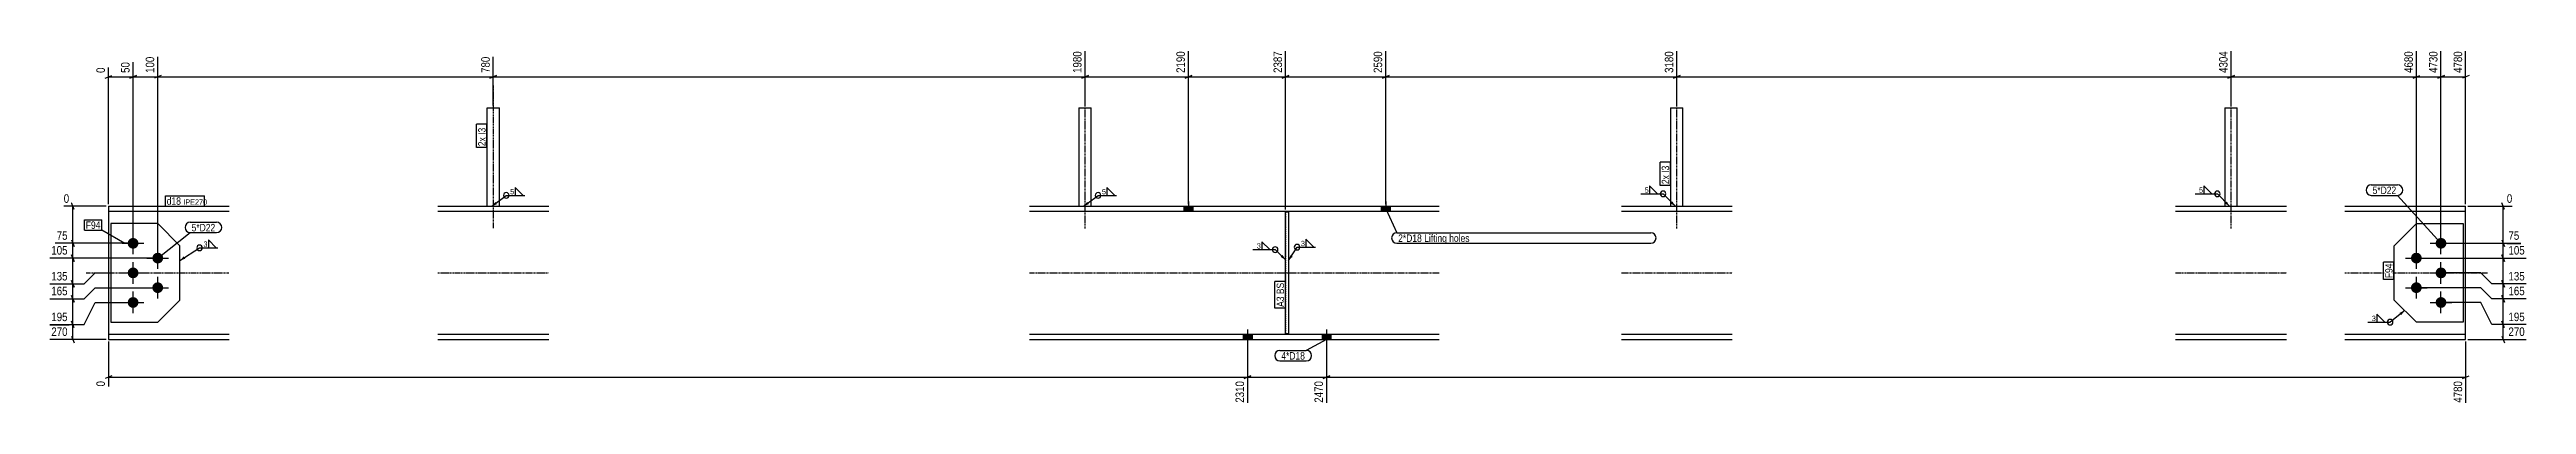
# Model space of a CAD drawing. Header units: millimetres. Extents: x 29 to 27119, y 7 to 1721.
# Drawn here: x 22096 to 27119, y 7 to 727 of the extents above; entities that cross this region are included whole.
import ezdxf

# ---------------------------------------------------------------- set-up
doc = ezdxf.new("R2010")
doc.units = ezdxf.units.MM
doc.linetypes.add('DXK_LINE_DOT2', pattern=[3.9198, 1.9599, -1.9599])
doc.linetypes.add('DXK_LINE_DOT3', pattern=[5.9187, 2.979, -0.9799, 0.9799, -0.9799])
for name, color, linetype in [('MÅLSÆTNING', 7, 'Continuous'), ('STÅL', 7, 'Continuous'), ('TEKST', 7, 'Continuous')]:
    doc.layers.add(name, color=color, linetype=linetype)
doc.styles.add('Arial Narrow', font='ARIALN.TTF', dxfattribs={"height": 0.2})

msp = doc.modelspace()

# ---------------------------------------------------------------- hatches: boundary and pattern name
at = {"layer": 'STÅL', "linetype": 'Continuous'}
for points in [[(24396.2, 398.9), (24414.2, 398.9), (24414.2, 409.1), (24396.2, 409.1)], [(24796.2, 398.9), (24814.2, 398.9), (24814.2, 409.1), (24796.2, 409.1)], [(22254.2, 334.1, -1), (22276.2, 334.1, -1)], [(22304.2, 304.1, -1), (22326.2, 304.1, -1)], [(26884.2, 304.1, -1), (26906.2, 304.1, -1)], [(26934.2, 334.1, -1), (26956.2, 334.1, -1)], [(22254.2, 274.1, -1), (22276.2, 274.1, -1)], [(22304.2, 244.1, -1), (22326.2, 244.1, -1)], [(26884.2, 244.1, -1), (26906.2, 244.1, -1)], [(26934.2, 274.1, -1), (26956.2, 274.1, -1)], [(22254.2, 214.1, -1), (22276.2, 214.1, -1)], [(26934.2, 214.1, -1), (26956.2, 214.1, -1)], [(24534.2, 149.3), (24516.2, 149.3), (24516.2, 139.1), (24534.2, 139.1)], [(24534.2, 149.3), (24516.2, 149.3), (24516.2, 139.1), (24534.2, 139.1)], [(24694.2, 149.3), (24676.2, 149.3), (24676.2, 139.1), (24694.2, 139.1)], [(24694.2, 149.3), (24676.2, 149.3), (24676.2, 139.1), (24694.2, 139.1)]]:
    msp.add_hatch(color=96, dxfattribs=at).paths.add_polyline_path(points)
at = {"layer": 'TEKST', "linetype": 'Continuous'}
for points in [[(23003.2, 413.6), (22992.6, 409.1), (22999.9, 418.1)], [(24203.2, 413.6), (24192.6, 409.1), (24199.9, 418.1)], [(25386.7, 419.1), (25392.6, 409.1), (25382.7, 415.2)], [(26510.7, 419.1), (26516.6, 409.1), (26506.7, 415.2)], [(22371.2, 302.9), (22360.2, 299.1), (22368.1, 307.6)], [(24596.2, 310.4), (24602.2, 300.5), (24592.2, 306.4)], [(26861, 192.9), (26871.6, 197.8), (26864.6, 188.5)]]:
    msp.add_hatch(color=3, dxfattribs=at).paths.add_polyline_path(points)

# ---------------------------------------------------------------- linework, layer by layer
at = {"layer": 'MÅLSÆTNING', "color": 7, "linetype": 'Continuous'}
for p, q in [((22315.2, 308.6), (22315.2, 712.6)), ((22995.6, 613.6), (22995.6, 712.6)), ((22995.6, 613.6), (22995.6, 712.6)), ((24195.6, 613.6), (24195.6, 723.6)), ((24405.2, 413.5), (24405.2, 723.6)), ((24602.2, 402.4), (24602.2, 723.6)), ((24805.2, 413.6), (24805.2, 723.6)), ((24805.2, 413.6), (24805.2, 723.6)), ((25395.6, 613.6), (25395.6, 723.6)), ((25395.6, 613.6), (25395.6, 723.6)), ((26519.6, 613.6), (26519.6, 723.6)), ((26895.2, 308.6), (26895.2, 723.6)), ((26945.2, 338.6), (26945.2, 723.6)), ((26995.2, 413.6), (26995.2, 723.6)), ((22208.5, 669.3), (22222, 674.7)), ((22215.2, 413.6), (22215.2, 690.6)), ((22258.5, 669.3), (22272, 674.7)), ((22265.2, 338.6), (22265.2, 701.6)), ((22265.2, 672), (22315.2, 672)), ((22322, 674.7), (22308.5, 669.3)), ((23002.4, 674.7), (22988.9, 669.3)), ((22988.9, 669.3), (23002.4, 674.7)), ((22995.6, 672), (24195.6, 672)), ((24188.9, 669.3), (24202.4, 674.7)), ((24398.5, 669.3), (24412, 674.7)), ((24595.5, 669.3), (24609, 674.7)), ((24812, 674.7), (24798.5, 669.3)), ((24798.5, 669.3), (24812, 674.7)), ((24805.2, 672), (25395.6, 672)), ((25402.4, 674.7), (25388.9, 669.3)), ((25388.9, 669.3), (25402.4, 674.7)), ((25395.6, 672), (26519.6, 672)), ((26512.9, 669.3), (26526.4, 674.7)), ((26888.5, 669.3), (26902, 674.7)), ((26895.2, 672), (26945.2, 672)), ((26952, 674.7), (26938.5, 669.3)), ((27002, 674.7), (26988.5, 669.3)), ((22210.7, 409.1), (22124.6, 409.1)), ((22145.9, 402.4), (22140.5, 415.9)), ((22143.2, 334.1), (22143.2, 409.1)), ((26999.7, 409.1), (27089.7, 409.1)), ((27073.8, 402.4), (27068.4, 415.9)), ((22310.7, 304.1), (22096.1, 304.1)), ((22310.7, 304.1), (22096.1, 304.1)), ((22260.7, 334.1), (22107.1, 334.1)), ((22260.7, 334.1), (22107.1, 334.1)), ((22140.5, 340.9), (22145.9, 327.4)), ((22140.5, 340.9), (22145.9, 327.4)), ((22145.9, 297.4), (22140.5, 310.9)), ((22140.5, 310.9), (22145.9, 297.4)), ((22143.2, 304.1), (22143.2, 334.1)), ((22143.2, 251.6), (22143.2, 304.1)), ((26899.7, 304.1), (27118.2, 304.1)), ((27068.4, 310.9), (27073.8, 297.4)), ((22096.1, 251.6), (22165.7, 251.6)), ((22096.1, 251.6), (22165.7, 251.6)), ((22145.9, 244.9), (22140.5, 258.4)), ((22140.5, 258.4), (22145.9, 244.9)), ((22165.7, 251.6), (22188.2, 274.1)), ((22165.7, 251.6), (22188.2, 274.1)), ((22188.2, 274.1), (22210.7, 274.1)), ((22188.2, 274.1), (22210.7, 274.1)), ((27026.1, 274.1), (26949.7, 274.1)), ((27026.1, 274.1), (26949.7, 274.1)), ((27048.6, 251.6), (27026.1, 274.1)), ((27048.6, 251.6), (27026.1, 274.1)), ((22165.7, 221.6), (22188.2, 244.1)), ((22165.7, 221.6), (22188.2, 244.1)), ((22165.7, 169.1), (22188.2, 214.1)), ((22165.7, 169.1), (22188.2, 214.1)), ((22188.2, 244.1), (22310.7, 244.1)), ((22188.2, 244.1), (22310.7, 244.1)), ((22188.2, 214.1), (22260.7, 214.1)), ((22188.2, 214.1), (22260.7, 214.1)), ((27026.1, 244.1), (26899.7, 244.1)), ((27026.1, 244.1), (26899.7, 244.1)), ((27026.1, 214.1), (26949.7, 214.1)), ((27026.1, 214.1), (26949.7, 214.1)), ((27048.6, 221.6), (27026.1, 244.1)), ((27048.6, 221.6), (27026.1, 244.1)), ((27048.6, 169.1), (27026.1, 214.1)), ((27048.6, 169.1), (27026.1, 214.1)), ((27118.2, 221.6), (27048.6, 221.6)), ((27068.4, 228.4), (27073.8, 214.9)), ((27071.1, 169.1), (27071.1, 221.6)), ((22096.1, 169.1), (22165.7, 169.1)), ((22145.9, 162.4), (22140.5, 175.9)), ((22143.2, 139.1), (22143.2, 169.1)), ((27118.2, 169.1), (27048.6, 169.1)), ((27118.2, 169.1), (27048.6, 169.1)), ((27073.8, 162.4), (27068.4, 175.9)), ((27073.8, 162.4), (27068.4, 175.9)), ((27071.1, 139.1), (27071.1, 169.1)), ((22210.7, 139.1), (22096.1, 139.1)), ((22140.5, 145.9), (22145.9, 132.4)), ((22215.2, 134.6), (22215.2, 43.7)), ((24525.2, 124.6), (24525.2, 10.8)), ((24525.2, 124.6), (24525.2, 10.8)), ((24685.2, 124.6), (24685.2, 10.8)), ((24685.2, 124.6), (24685.2, 10.8)), ((26995.2, 134.6), (26995.2, 10.8)), ((26999.7, 139.1), (27118.2, 139.1)), ((27068.4, 145.9), (27073.8, 132.4)), ((22222, 65), (22208.5, 59.6)), ((22215.2, 62.3), (24525.2, 62.3)), ((24532, 65), (24518.5, 59.6)), ((24518.5, 59.6), (24532, 65)), ((24525.2, 62.3), (24685.2, 62.3)), ((24692, 65), (24678.5, 59.6)), ((24678.5, 59.6), (24692, 65)), ((24685.2, 62.3), (26995.2, 62.3)), ((26988.5, 59.6), (27002, 65))]:
    msp.add_line(p, q, dxfattribs=at)
at = {"layer": 'STÅL', "color": 7, "linetype": 'DXK_LINE_DOT3'}
for p, q in [((22995.6, 654.1), (22995.6, 364.1)), ((24195.6, 364.1), (24195.6, 654.1)), ((25395.6, 364.1), (25395.6, 654.1)), ((26519.6, 364.1), (26519.6, 654.1)), ((22170.2, 274.1), (22460.2, 274.1)), ((22883.1, 274.1), (23108.1, 274.1)), ((24083.1, 274.1), (24913.8, 274.1)), ((25283.1, 274.1), (25508.1, 274.1)), ((26407.1, 274.1), (26632.1, 274.1)), ((26750.2, 274.1), (27040.2, 274.1))]:
    msp.add_line(p, q, dxfattribs=at)
at = {"layer": 'STÅL', "color": 2, "linetype": 'Continuous'}
for p, q in [((22983.1, 409.1), (22983.1, 609.1)), ((22983.1, 609.1), (23008.1, 609.1)), ((23008.1, 409.1), (23008.1, 609.1)), ((24183.1, 609.1), (24183.1, 409.1)), ((24183.1, 609.1), (24208.1, 609.1)), ((24208.1, 409.1), (24208.1, 609.1)), ((25383.1, 609.1), (25383.1, 409.1)), ((25383.1, 609.1), (25408.1, 609.1)), ((25408.1, 409.1), (25408.1, 609.1)), ((26507.1, 609.1), (26507.1, 409.1)), ((26507.1, 609.1), (26532.1, 609.1)), ((26532.1, 409.1), (26532.1, 609.1)), ((22215.2, 409.1), (22215.2, 139.1)), ((22215.2, 409.1), (22460.2, 409.1)), ((22883.1, 409.1), (23108.1, 409.1)), ((24083.1, 409.1), (24913.8, 409.1)), ((25283.1, 409.1), (25508.1, 409.1)), ((26407.1, 409.1), (26632.1, 409.1)), ((26750.2, 409.1), (26995.2, 409.1)), ((26995.2, 139.1), (26995.2, 409.1)), ((22460.2, 398.9), (22215.2, 398.9)), ((22220.2, 374.1), (22220.2, 174.1)), ((22315.2, 374.1), (22220.2, 374.1)), ((22360.2, 329.1), (22315.2, 374.1)), ((23108.1, 398.9), (22883.1, 398.9)), ((24913.8, 398.9), (24083.1, 398.9)), ((24602.2, 397.9), (24608.2, 397.9)), ((24602.2, 150.3), (24602.2, 397.9)), ((24608.2, 397.9), (24608.2, 150.3)), ((25508.1, 398.9), (25283.1, 398.9)), ((26632.1, 398.9), (26407.1, 398.9)), ((26995.2, 398.9), (26750.2, 398.9)), ((26850.2, 329.1), (26895.2, 374.1)), ((26895.2, 374.1), (26990.2, 374.1)), ((26990.2, 374.1), (26990.2, 174.1)), ((22360.2, 219.1), (22360.2, 329.1)), ((26850.2, 219.1), (26850.2, 329.1)), ((22315.2, 174.1), (22360.2, 219.1)), ((26895.2, 174.1), (26850.2, 219.1)), ((22220.2, 174.1), (22315.2, 174.1)), ((26990.2, 174.1), (26895.2, 174.1)), ((22460.2, 149.3), (22215.2, 149.3)), ((22215.2, 139.1), (22460.2, 139.1)), ((23108.1, 149.3), (22883.1, 149.3)), ((22883.1, 139.1), (23108.1, 139.1)), ((24913.8, 149.3), (24083.1, 149.3)), ((24083.1, 139.1), (24913.8, 139.1)), ((24608.2, 150.3), (24602.2, 150.3)), ((25508.1, 149.3), (25283.1, 149.3)), ((25283.1, 139.1), (25508.1, 139.1)), ((26632.1, 149.3), (26407.1, 149.3)), ((26407.1, 139.1), (26632.1, 139.1)), ((26995.2, 149.3), (26750.2, 149.3)), ((26750.2, 139.1), (26995.2, 139.1))]:
    msp.add_line(p, q, dxfattribs=at)
at = {"layer": 'STÅL', "color": 7, "linetype": 'DXK_LINE_DOT2'}
for p, q in [((22983.1, 409.1), (23008.1, 409.1)), ((24183.1, 409.1), (24208.1, 409.1)), ((25383.1, 409.1), (25408.1, 409.1)), ((26507.1, 409.1), (26532.1, 409.1)), ((24608.2, 397.9), (24602.2, 397.9)), ((24602.2, 397.9), (24602.2, 150.3)), ((24608.2, 397.9), (24608.2, 150.3)), ((24608.2, 150.3), (24602.2, 150.3))]:
    msp.add_line(p, q, dxfattribs=at)
at = {"layer": 'STÅL', "color": 96, "linetype": 'Continuous'}
for p, q in [((24396.2, 409.1), (24396.2, 398.9)), ((24405.2, 419.1), (24405.2, 398.9)), ((24414.2, 409.1), (24414.2, 398.9)), ((24796.2, 409.1), (24796.2, 398.9)), ((24805.2, 419.1), (24805.2, 398.9)), ((24814.2, 409.1), (24814.2, 398.9)), ((22265.2, 312.1), (22265.2, 356.1)), ((26945.2, 312.1), (26945.2, 356.1)), ((22243.2, 334.1), (22287.2, 334.1)), ((22293.2, 304.1), (22337.2, 304.1)), ((22315.2, 282.1), (22315.2, 326.1)), ((26873.2, 304.1), (26917.2, 304.1)), ((26895.2, 282.1), (26895.2, 326.1)), ((26923.2, 334.1), (26967.2, 334.1)), ((22243.2, 274.1), (22287.2, 274.1)), ((22265.2, 252.1), (22265.2, 296.1)), ((22315.2, 222.1), (22315.2, 266.1)), ((26895.2, 222.1), (26895.2, 266.1)), ((26923.2, 274.1), (26967.2, 274.1)), ((26945.2, 252.1), (26945.2, 296.1)), ((22243.2, 214.1), (22287.2, 214.1)), ((22265.2, 192.1), (22265.2, 236.1)), ((22293.2, 244.1), (22337.2, 244.1)), ((26873.2, 244.1), (26917.2, 244.1)), ((26923.2, 214.1), (26967.2, 214.1)), ((26945.2, 192.1), (26945.2, 236.1)), ((24525.2, 159.3), (24525.2, 94.3)), ((24525.2, 159.3), (24525.2, 94.3)), ((24685.2, 159.3), (24685.2, 94.3)), ((24685.2, 159.3), (24685.2, 94.3)), ((24516.2, 149.3), (24516.2, 139.1)), ((24516.2, 149.3), (24516.2, 139.1)), ((24534.2, 149.3), (24534.2, 139.1)), ((24534.2, 149.3), (24534.2, 139.1)), ((24676.2, 149.3), (24676.2, 139.1)), ((24676.2, 149.3), (24676.2, 139.1)), ((24694.2, 149.3), (24694.2, 139.1)), ((24694.2, 149.3), (24694.2, 139.1))]:
    msp.add_line(p, q, dxfattribs=at)
at = {"layer": 'TEKST', "color": 3, "linetype": 'Continuous'}
for p, q in [((25392.6, 409.1), (25367.7, 434.4)), ((26516.6, 409.1), (26491.7, 434.4)), ((24602.2, 300.5), (24581.2, 321.3)), ((26871.6, 197.8), (26842.2, 174.1))]:
    msp.add_line(p, q, dxfattribs=at)
for centre in [(25367.7, 434.4), (26491.7, 434.4), (24581.2, 321.3), (26842.2, 174.1)]:
    msp.add_arc(centre, 5.62, 270, 90, dxfattribs=at)

# ---------------------------------------------------------------- wipeouts: each hides what was drawn before it
at = {"color": 0}
for points in [[(25338.2, 435.7), (25338.2, 448.8), (25329.6, 448.8), (25329.6, 435.7)], [(26462.2, 435.7), (26462.2, 448.8), (26453.6, 448.8), (26453.6, 435.7)], [(24878.5, 337), (24878.5, 352.8), (24830.6, 352.8), (24830.6, 337)], [(22415.7, 326.3), (22415.7, 339.4), (22407, 339.4), (22407, 326.3)], [(24551.7, 322.6), (24551.7, 335.7), (24543, 335.7), (24543, 322.6)], [(26812.7, 175.5), (26812.7, 188.5), (26804.1, 188.5), (26804.1, 175.5)]]:
    msp.add_wipeout(points, dxfattribs=at).dxf.layer = 'TEKST'

# ---------------------------------------------------------------- next in the draw order: linework, layer by layer
at = {"layer": 'TEKST', "color": 3, "linetype": 'Continuous'}
for p, q in [((25322.6, 434.4), (25367.7, 434.4)), ((25356.6, 434.4), (25340.5, 450.4)), ((25340.5, 450.4), (25340.5, 434.4)), ((25340.5, 434.4), (25356.6, 434.4)), ((26446.6, 434.4), (26491.7, 434.4)), ((26480.6, 434.4), (26464.5, 450.4)), ((26464.5, 450.4), (26464.5, 434.4)), ((26464.5, 434.4), (26480.6, 434.4)), ((22360.2, 299.1), (22400, 325)), ((22400, 325), (22437.3, 325)), ((22434, 325), (22418, 341)), ((22418, 341), (22418, 325)), ((22418, 325), (22434, 325)), ((24536.1, 321.3), (24581.2, 321.3)), ((24570.1, 321.3), (24554, 337.4)), ((24554, 337.4), (24554, 321.3)), ((24554, 321.3), (24570.1, 321.3)), ((26797.1, 174.1), (26842.2, 174.1)), ((26831.1, 174.1), (26815.1, 190.2)), ((26815.1, 190.2), (26815.1, 174.1)), ((26815.1, 174.1), (26831.1, 174.1))]:
    msp.add_line(p, q, dxfattribs=at)
for centre, start, end in [((25367.7, 434.4), 90, 270), ((26491.7, 434.4), 90, 270), ((22400, 325), 90, 270), ((22400, 325), 270, 90), ((24581.2, 321.3), 90, 270), ((26842.2, 174.1), 90, 270)]:
    msp.add_arc(centre, 5.62, start, end, dxfattribs=at)

# ---------------------------------------------------------------- next in the draw order: texts
at = {"layer": 'TEKST', "color": 3, "style": 'Arial Narrow'}
for s, p in [('5', (25330.5, 436.6)), ('5', (26454.5, 436.6)), ('3', (22407.9, 327.2)), ('3', (24543.9, 323.5)), ('3', (26805, 176.4))]:
    msp.add_text(s, height=10.7, dxfattribs=at).set_placement(p)

# ---------------------------------------------------------------- next in the draw order: wipeouts: each hides what was drawn before it
at = {"color": 0, "linetype": 'Continuous'}
for points in [[(22311.6, 716.2), (22286.4, 716.2), (22286.4, 676.1), (22311.6, 676.1)], [(24192, 727.2), (24166.8, 727.2), (24166.8, 676.1), (24192, 676.1)], [(25392, 727.2), (25366.8, 727.2), (25366.8, 676.1), (25392, 676.1)], [(26516, 727.2), (26490.8, 727.2), (26490.8, 676.1), (26516, 676.1)], [(26941.6, 727.2), (26916.4, 727.2), (26916.4, 676.1), (26941.6, 676.1)], [(22139.2, 412.7), (22139.2, 437.9), (22121, 437.9), (22121, 412.7)], [(22135.9, 337.7), (22135.9, 362.9), (22106.8, 362.9), (22106.8, 337.7)], [(27118.5, 225.2), (27118.5, 250.4), (27078.4, 250.4), (27078.4, 225.2)], [(22135.9, 172.7), (22135.9, 197.9), (22095.8, 197.9), (22095.8, 172.7)], [(22211.6, 58.3), (22186.4, 58.3), (22186.4, 40.1), (22211.6, 40.1)], [(24521.6, 58.3), (24496.4, 58.3), (24496.4, 7.2), (24521.6, 7.2)], [(24681.6, 58.3), (24656.4, 58.3), (24656.4, 7.2), (24681.6, 7.2)], [(26991.6, 58.3), (26966.4, 58.3), (26966.4, 7.2), (26991.6, 7.2)]]:
    msp.add_wipeout(points, dxfattribs=at).dxf.layer = 'MÅLSÆTNING'
at = {"color": 0}
for points in [[(22980, 549.3), (22964.2, 549.3), (22964.2, 531), (22980, 531)], [(23037.7, 432.6), (23037.7, 445.7), (23029, 445.7), (23029, 432.6)], [(24237.7, 432.6), (24237.7, 445.7), (24229, 445.7), (24229, 432.6)], [(26854.5, 434.1), (26854.5, 449.8), (26806.5, 449.8), (26806.5, 434.1)], [(22199.1, 363.5), (22199.1, 379.3), (22169.3, 379.3), (22169.3, 363.5)], [(24878.5, 337), (24878.5, 352.8), (24830.6, 352.8), (24830.6, 337)], [(24641.2, 327.5), (24641.2, 340.6), (24632.5, 340.6), (24632.5, 327.5)], [(26847.1, 293.1), (26831.3, 293.1), (26831.3, 263.4), (26847.1, 263.4)], [(24599.1, 226.2), (24583.3, 226.2), (24583.3, 205.1), (24599.1, 205.1)], [(24641.6, 98.3), (24641.6, 114.1), (24593.6, 114.1), (24593.6, 98.3)]]:
    msp.add_wipeout(points, dxfattribs=at).dxf.layer = 'TEKST'

# ---------------------------------------------------------------- next in the draw order: hatches: boundary and pattern name
at = {"layer": 'TEKST', "linetype": 'Continuous'}
msp.add_hatch(color=3, dxfattribs=at).paths.add_polyline_path([(24616.7, 307), (24608.2, 299.1), (24611.9, 310.1)])

# ---------------------------------------------------------------- next in the draw order: linework, layer by layer
at = {"layer": 'MÅLSÆTNING', "color": 7, "linetype": 'Continuous'}
for p, q in [((22315.2, 308.6), (22315.2, 712.6)), ((24195.6, 613.6), (24195.6, 723.6)), ((26519.6, 613.6), (26519.6, 723.6)), ((26895.2, 308.6), (26895.2, 723.6)), ((26945.2, 338.6), (26945.2, 723.6)), ((22215.2, 672), (22265.2, 672)), ((22272, 674.7), (22258.5, 669.3)), ((22265.2, 338.6), (22265.2, 701.6)), ((22322, 674.7), (22308.5, 669.3)), ((22315.2, 672), (22995.6, 672)), ((24202.4, 674.7), (24188.9, 669.3)), ((24195.6, 672), (24405.2, 672)), ((26526.4, 674.7), (26512.9, 669.3)), ((26519.6, 672), (26895.2, 672)), ((26888.5, 669.3), (26902, 674.7)), ((26938.5, 669.3), (26952, 674.7)), ((26945.2, 672), (26995.2, 672)), ((27071.1, 251.6), (27071.1, 304.1)), ((22143.2, 221.6), (22143.2, 251.6)), ((27118.2, 251.6), (27048.6, 251.6)), ((27118.2, 251.6), (27048.6, 251.6)), ((27073.8, 244.9), (27068.4, 258.4)), ((27068.4, 258.4), (27073.8, 244.9)), ((27071.1, 221.6), (27071.1, 251.6)), ((22096.1, 221.6), (22165.7, 221.6)), ((22096.1, 221.6), (22165.7, 221.6)), ((22145.9, 214.9), (22140.5, 228.4)), ((22140.5, 228.4), (22145.9, 214.9)), ((27118.2, 221.6), (27048.6, 221.6)), ((27073.8, 214.9), (27068.4, 228.4))]:
    msp.add_line(p, q, dxfattribs=at)
at = {"layer": 'TEKST', "color": 3, "linetype": 'Continuous'}
for p, q in [((22992.6, 409.1), (23022, 431.3)), ((23022, 431.3), (23059.3, 431.3)), ((23056, 431.3), (23040, 447.4)), ((23040, 447.4), (23040, 431.3)), ((23040, 431.3), (23056, 431.3)), ((24192.6, 409.1), (24222, 431.3)), ((24222, 431.3), (24259.3, 431.3)), ((24256, 431.3), (24240, 447.4)), ((24240, 447.4), (24240, 431.3)), ((24240, 431.3), (24256, 431.3)), ((24608.2, 299.1), (24625.5, 326.2)), ((24625.5, 326.2), (24662.8, 326.2)), ((24659.6, 326.2), (24643.5, 342.2)), ((24643.5, 342.2), (24643.5, 326.2)), ((24643.5, 326.2), (24659.6, 326.2))]:
    msp.add_line(p, q, dxfattribs=at)
at = {"layer": 'TEKST', "color": 7, "linetype": 'Continuous'}
msp.add_line((24805.2, 404), (24827.9, 355.5), dxfattribs=at)
at = {"layer": 'TEKST', "color": 3, "linetype": 'Continuous'}
for centre, start, end in [((23022, 431.3), 90, 270), ((23022, 431.3), 270, 90), ((24222, 431.3), 90, 270), ((24222, 431.3), 270, 90), ((24625.5, 326.2), 90, 270), ((24625.5, 326.2), 270, 90)]:
    msp.add_arc(centre, 5.62, start, end, dxfattribs=at)
at = {"layer": 'TEKST', "color": 7, "linetype": 'Continuous'}
msp.add_arc((24827.9, 344.9), 10.6, 90, 270, dxfattribs=at)

# ---------------------------------------------------------------- next in the draw order: texts
at = {"layer": 'MÅLSÆTNING', "color": 3, "linetype": 'Continuous', "style": 'Arial Narrow'}
for s, height, p in [('100', 17.18, (22308, 679.7)), ('1980', 17.18, (24188.4, 679.7)), ('3180', 17.18, (25388.4, 679.7)), ('4304', 17.18, (26512.4, 679.7)), ('4730', 17.18, (26938, 679.7)), ('0', 17.2, (22208, 43.7)), ('2310', 17.18, (24518, 10.8)), ('2470', 17.18, (24678, 10.8)), ('4780', 17.18, (26988, 10.8))]:
    msp.add_text(s, height=height, rotation=90.0002, dxfattribs=at).set_placement(p)
for s, height, p in [('0', 17.2, (22124.6, 416.3)), ('75', 17.18, (22110.4, 341.3)), ('165', 17.18, (27082, 228.8))]:
    msp.add_text(s, height=height, dxfattribs=at).set_placement(p)
at = {"layer": 'TEKST', "color": 3, "style": 'Arial Narrow'}
for s, p in [('5', (23029.9, 433.5)), ('5', (24229.9, 433.5)), ('3', (24633.4, 328.4))]:
    msp.add_text(s, height=10.7, dxfattribs=at).set_placement(p)

# ---------------------------------------------------------------- next in the draw order: wipeouts: each hides what was drawn before it
at = {"color": 0, "linetype": 'Continuous'}
msp.add_wipeout([(22135.9, 142.7), (22135.9, 167.9), (22095.8, 167.9), (22095.8, 142.7)], dxfattribs=at).dxf.layer = 'MÅLSÆTNING'
at = {"color": 0}
for points in [[(22980, 549.3), (22964.2, 549.3), (22964.2, 531), (22980, 531)], [(25380, 472.3), (25364.2, 472.3), (25364.2, 454.1), (25380, 454.1)], [(26854.5, 434.1), (26854.5, 449.8), (26806.5, 449.8), (26806.5, 434.1)], [(22199.1, 363.5), (22199.1, 379.3), (22169.3, 379.3), (22169.3, 363.5)], [(22431.9, 358.4), (22431.9, 374.1), (22383.9, 374.1), (22383.9, 358.4)], [(25340.2, 337), (25340.2, 352.8), (24883.3, 352.8), (24883.3, 337)], [(26847.1, 293.1), (26831.3, 293.1), (26831.3, 263.4), (26847.1, 263.4)], [(24599.1, 226.2), (24583.3, 226.2), (24583.3, 205.1), (24599.1, 205.1)], [(24641.6, 98.3), (24641.6, 114.1), (24593.6, 114.1), (24593.6, 98.3)]]:
    msp.add_wipeout(points, dxfattribs=at).dxf.layer = 'TEKST'

# ---------------------------------------------------------------- next in the draw order: linework, layer by layer
at = {"layer": 'MÅLSÆTNING', "color": 7, "linetype": 'Continuous'}
for p, q in [((22143.2, 169.1), (22143.2, 221.6)), ((22096.1, 169.1), (22165.7, 169.1)), ((22145.9, 162.4), (22140.5, 175.9))]:
    msp.add_line(p, q, dxfattribs=at)
at = {"layer": 'TEKST', "color": 7, "linetype": 'Continuous'}
for p, q in [((22982.7, 528.3), (22961.5, 528.3)), ((26803.8, 452.5), (26857.2, 452.5)), ((26803.8, 431.4), (26857.2, 431.4)), ((26945.2, 334.1), (26857.2, 431.4)), ((22166.6, 382), (22201.8, 382)), ((22166.6, 360.8), (22166.6, 382)), ((22166.6, 360.8), (22201.8, 360.8)), ((22201.8, 360.8), (22201.8, 382)), ((22248.5, 333.8), (22201.8, 360.8)), ((26828.6, 260.7), (26828.6, 295.8)), ((26849.8, 295.8), (26828.6, 295.8)), ((26849.8, 260.7), (26828.6, 260.7)), ((26849.8, 260.7), (26849.8, 295.8)), ((24601.8, 202.4), (24580.6, 202.4)), ((24590.9, 116.8), (24644.3, 116.8)), ((24685.2, 139.2), (24644.3, 116.8)), ((24590.9, 95.6), (24644.3, 95.6))]:
    msp.add_line(p, q, dxfattribs=at)
for centre, start, end in [((26803.8, 442), 90, 270), ((26857.2, 442), 270, 90), ((24590.9, 106.2), 90, 270), ((24644.3, 106.2), 270, 90)]:
    msp.add_arc(centre, 10.6, start, end, dxfattribs=at)

# ---------------------------------------------------------------- next in the draw order: texts
at = {"layer": 'MÅLSÆTNING', "color": 3, "linetype": 'Continuous', "style": 'Arial Narrow'}
for s, p in [('270', (22099.4, 146.3)), ('195', (22099.4, 176.3))]:
    msp.add_text(s, height=17.18, dxfattribs=at).set_placement(p)
at = {"layer": 'TEKST', "color": 3, "style": 'Arial Narrow'}
for s, p in [('5*D22', (26806.5, 434.1)), ('F94', (22169.3, 363.5)), ('4*D18', (24593.6, 98.3))]:
    msp.add_text(s, height=15.03, dxfattribs=at).set_placement(p)
msp.add_text('F94', height=15.03, rotation=90.0002, dxfattribs=at).set_placement((26847.1, 263.4))

# ---------------------------------------------------------------- next in the draw order: wipeouts: each hides what was drawn before it
at = {"color": 0, "linetype": 'Continuous'}
for points in [[(22261.6, 705.2), (22236.4, 705.2), (22236.4, 676.1), (22261.6, 676.1)], [(22992, 716.2), (22966.8, 716.2), (22966.8, 676.1), (22992, 676.1)], [(24401.6, 727.2), (24376.4, 727.2), (24376.4, 676.1), (24401.6, 676.1)], [(26891.6, 727.2), (26866.4, 727.2), (26866.4, 676.1), (26891.6, 676.1)], [(26991.6, 727.2), (26966.4, 727.2), (26966.4, 676.1), (26991.6, 676.1)], [(22135.9, 307.7), (22135.9, 332.9), (22095.8, 332.9), (22095.8, 307.7)], [(27118.5, 307.7), (27118.5, 332.9), (27078.4, 332.9), (27078.4, 307.7)], [(22135.9, 255.2), (22135.9, 280.4), (22095.8, 280.4), (22095.8, 255.2)], [(27118.5, 172.7), (27118.5, 197.9), (27078.4, 197.9), (27078.4, 172.7)]]:
    msp.add_wipeout(points, dxfattribs=at).dxf.layer = 'MÅLSÆTNING'
at = {"color": 0}
for points in [[(22980, 568.4), (22964.2, 568.4), (22964.2, 554), (22980, 554)], [(25380, 472.3), (25364.2, 472.3), (25364.2, 454.1), (25380, 454.1)], [(22362.3, 412.3), (22362.3, 428), (22333.5, 428), (22333.5, 412.3)], [(22431.9, 358.4), (22431.9, 374.1), (22383.9, 374.1), (22383.9, 358.4)], [(25340.2, 337), (25340.2, 352.8), (24883.3, 352.8), (24883.3, 337)], [(24599.1, 253.9), (24583.3, 253.9), (24583.3, 230.9), (24599.1, 230.9)]]:
    msp.add_wipeout(points, dxfattribs=at).dxf.layer = 'TEKST'

# ---------------------------------------------------------------- next in the draw order: linework, layer by layer
at = {"layer": 'MÅLSÆTNING', "color": 7, "linetype": 'Continuous'}
for p, q in [((24405.2, 413.5), (24405.2, 723.6)), ((24412, 674.7), (24398.5, 669.3)), ((24405.2, 672), (24602.2, 672)), ((27071.1, 334.1), (27071.1, 409.1)), ((26899.7, 304.1), (27118.2, 304.1)), ((26949.7, 334.1), (27107.2, 334.1)), ((26949.7, 334.1), (27107.2, 334.1)), ((27068.4, 340.9), (27073.8, 327.4)), ((27068.4, 340.9), (27073.8, 327.4)), ((27073.8, 297.4), (27068.4, 310.9)), ((27071.1, 304.1), (27071.1, 334.1))]:
    msp.add_line(p, q, dxfattribs=at)
at = {"layer": 'TEKST', "color": 7, "linetype": 'Continuous'}
for p, q in [((25382.7, 451.4), (25361.5, 451.4)), ((22315.2, 304.1), (22381.2, 355.7)), ((22381.2, 376.8), (22434.6, 376.8)), ((22381.2, 355.7), (22434.6, 355.7)), ((24827.9, 355.5), (25342.9, 355.5)), ((24827.9, 334.3), (25342.9, 334.3))]:
    msp.add_line(p, q, dxfattribs=at)
for centre, start, end in [((22381.2, 366.3), 90, 270), ((22434.6, 366.3), 270, 90), ((25342.9, 344.9), 270, 90)]:
    msp.add_arc(centre, 10.6, start, end, dxfattribs=at)

# ---------------------------------------------------------------- next in the draw order: texts
at = {"layer": 'MÅLSÆTNING', "color": 3, "linetype": 'Continuous', "style": 'Arial Narrow'}
for s, p in [('780', (22988.4, 679.7)), ('2190', (24398, 679.7)), ('4680', (26888, 679.7)), ('4780', (26988, 679.7)), ('50', (22258, 679.7))]:
    msp.add_text(s, height=17.18, rotation=90.0002, dxfattribs=at).set_placement(p)
for s, p in [('105', (22099.4, 311.3)), ('105', (27082, 311.3)), ('135', (22099.4, 258.8))]:
    msp.add_text(s, height=17.18, dxfattribs=at).set_placement(p)
at = {"layer": 'TEKST', "color": 3, "style": 'Arial Narrow'}
for s, height, p in [('5*D22', 15.03, (22383.9, 358.4)), ('2*D18', 15.03, (24830.6, 337)), ('Lifting holes', 15.032, (24883.3, 337))]:
    msp.add_text(s, height=height, dxfattribs=at).set_placement(p)

# ---------------------------------------------------------------- next in the draw order: wipeouts: each hides what was drawn before it
at = {"color": 0, "linetype": 'Continuous'}
for points in [[(22211.6, 694.2), (22186.4, 694.2), (22186.4, 676.1), (22211.6, 676.1)], [(27118.5, 142.7), (27118.5, 167.9), (27078.4, 167.9), (27078.4, 142.7)]]:
    msp.add_wipeout(points, dxfattribs=at).dxf.layer = 'MÅLSÆTNING'
at = {"color": 0}
for points in [[(22980, 568.4), (22964.2, 568.4), (22964.2, 554), (22980, 554)], [(25380, 491.5), (25364.2, 491.5), (25364.2, 477.1), (25380, 477.1)], [(22362.3, 412.3), (22362.3, 428), (22333.5, 428), (22333.5, 412.3)], [(24599.1, 253.9), (24583.3, 253.9), (24583.3, 230.9), (24599.1, 230.9)]]:
    msp.add_wipeout(points, dxfattribs=at).dxf.layer = 'TEKST'

# ---------------------------------------------------------------- next in the draw order: linework, layer by layer
at = {"layer": 'TEKST', "color": 7, "linetype": 'Continuous'}
for p, q in [((22961.5, 528.3), (22961.5, 575.8)), ((22982.7, 575.8), (22961.5, 575.8)), ((22982.7, 528.3), (22982.7, 575.8)), ((22330.8, 409.6), (22330.8, 430.7)), ((24580.6, 202.4), (24580.6, 256.6)), ((24601.8, 256.6), (24580.6, 256.6)), ((24601.8, 202.4), (24601.8, 256.6))]:
    msp.add_line(p, q, dxfattribs=at)

# ---------------------------------------------------------------- next in the draw order: texts
at = {"layer": 'MÅLSÆTNING', "color": 3, "linetype": 'Continuous', "style": 'Arial Narrow'}
msp.add_text('0', height=17.2, rotation=90.0002, dxfattribs=at).set_placement((22208, 679.7))
for s, p in [('270', (27082, 146.3)), ('195', (27082, 176.3))]:
    msp.add_text(s, height=17.18, dxfattribs=at).set_placement(p)
at = {"layer": 'TEKST', "color": 3, "style": 'Arial Narrow'}
for s, p in [('I3', (22980, 554)), ('2x', (22980, 531)), ('BS', (24599.1, 230.9)), ('A3', (24599.1, 205.1))]:
    msp.add_text(s, height=15.03, rotation=90.0002, dxfattribs=at).set_placement(p)

# ---------------------------------------------------------------- next in the draw order: wipeouts: each hides what was drawn before it
at = {"color": 0, "linetype": 'Continuous'}
for points in [[(24598.6, 727.2), (24573.4, 727.2), (24573.4, 676.1), (24598.6, 676.1)], [(27093.3, 412.7), (27093.3, 437.9), (27075.1, 437.9), (27075.1, 412.7)], [(27107.5, 337.7), (27107.5, 362.9), (27078.4, 362.9), (27078.4, 337.7)], [(27118.5, 255.2), (27118.5, 280.4), (27078.4, 280.4), (27078.4, 255.2)], [(22135.9, 225.2), (22135.9, 250.4), (22095.8, 250.4), (22095.8, 225.2)]]:
    msp.add_wipeout(points, dxfattribs=at).dxf.layer = 'MÅLSÆTNING'
at = {"color": 0}
for points in [[(25380, 491.5), (25364.2, 491.5), (25364.2, 477.1), (25380, 477.1)], [(22407.5, 412.3), (22407.5, 423.5), (22367, 423.5), (22367, 412.3)]]:
    msp.add_wipeout(points, dxfattribs=at).dxf.layer = 'TEKST'

# ---------------------------------------------------------------- next in the draw order: linework, layer by layer
at = {"layer": 'MÅLSÆTNING', "color": 7, "linetype": 'Continuous'}
for p, q in [((24602.2, 402.4), (24602.2, 723.6)), ((24609, 674.7), (24595.5, 669.3)), ((24602.2, 672), (24805.2, 672))]:
    msp.add_line(p, q, dxfattribs=at)
at = {"layer": 'TEKST', "color": 7, "linetype": 'Continuous'}
for p, q in [((25361.5, 451.4), (25361.5, 498.9)), ((25382.7, 498.9), (25361.5, 498.9)), ((25382.7, 451.4), (25382.7, 498.9))]:
    msp.add_line(p, q, dxfattribs=at)

# ---------------------------------------------------------------- next in the draw order: texts
at = {"layer": 'MÅLSÆTNING', "color": 3, "linetype": 'Continuous', "style": 'Arial Narrow'}
msp.add_text('2387', height=17.18, rotation=90.0002, dxfattribs=at).set_placement((24595, 679.7))
for s, height, p in [('0', 17.2, (27078.7, 416.3)), ('75', 17.18, (27082, 341.3)), ('135', 17.18, (27082, 258.8)), ('165', 17.18, (22099.4, 228.8))]:
    msp.add_text(s, height=height, dxfattribs=at).set_placement(p)
at = {"layer": 'TEKST', "color": 3, "style": 'Arial Narrow'}
for s, p in [('I3', (25380, 477.1)), ('2x', (25380, 454.1))]:
    msp.add_text(s, height=15.03, rotation=90.0002, dxfattribs=at).set_placement(p)

# ---------------------------------------------------------------- next in the draw order: wipeouts: each hides what was drawn before it
at = {"color": 0}
msp.add_wipeout([(22407.5, 412.3), (22407.5, 423.5), (22367, 423.5), (22367, 412.3)], dxfattribs=at).dxf.layer = 'TEKST'

# ---------------------------------------------------------------- next in the draw order: linework, layer by layer
at = {"layer": 'TEKST', "color": 7, "linetype": 'Continuous'}
for p, q in [((22330.8, 430.7), (22410.2, 430.7)), ((22330.8, 409.6), (22410.2, 409.6)), ((22410.2, 409.6), (22410.2, 430.7))]:
    msp.add_line(p, q, dxfattribs=at)

# ---------------------------------------------------------------- next in the draw order: texts
at = {"layer": 'TEKST', "color": 3, "style": 'Arial Narrow'}
for s, height, p in [('d18', 15.03, (22333.5, 412.3)), ('IPE270', 10.74, (22367, 412.3))]:
    msp.add_text(s, height=height, dxfattribs=at).set_placement(p)

# ---------------------------------------------------------------- next in the draw order: wipeouts: each hides what was drawn before it
at = {"color": 0, "linetype": 'Continuous'}
msp.add_wipeout([(24801.6, 727.2), (24776.4, 727.2), (24776.4, 676.1), (24801.6, 676.1)], dxfattribs=at).dxf.layer = 'MÅLSÆTNING'

# ---------------------------------------------------------------- next in the draw order: texts
at = {"layer": 'MÅLSÆTNING', "color": 3, "linetype": 'Continuous', "style": 'Arial Narrow'}
msp.add_text('2590', height=17.18, rotation=90.0002, dxfattribs=at).set_placement((24798, 679.7))

doc.saveas('drawing.dxf')
